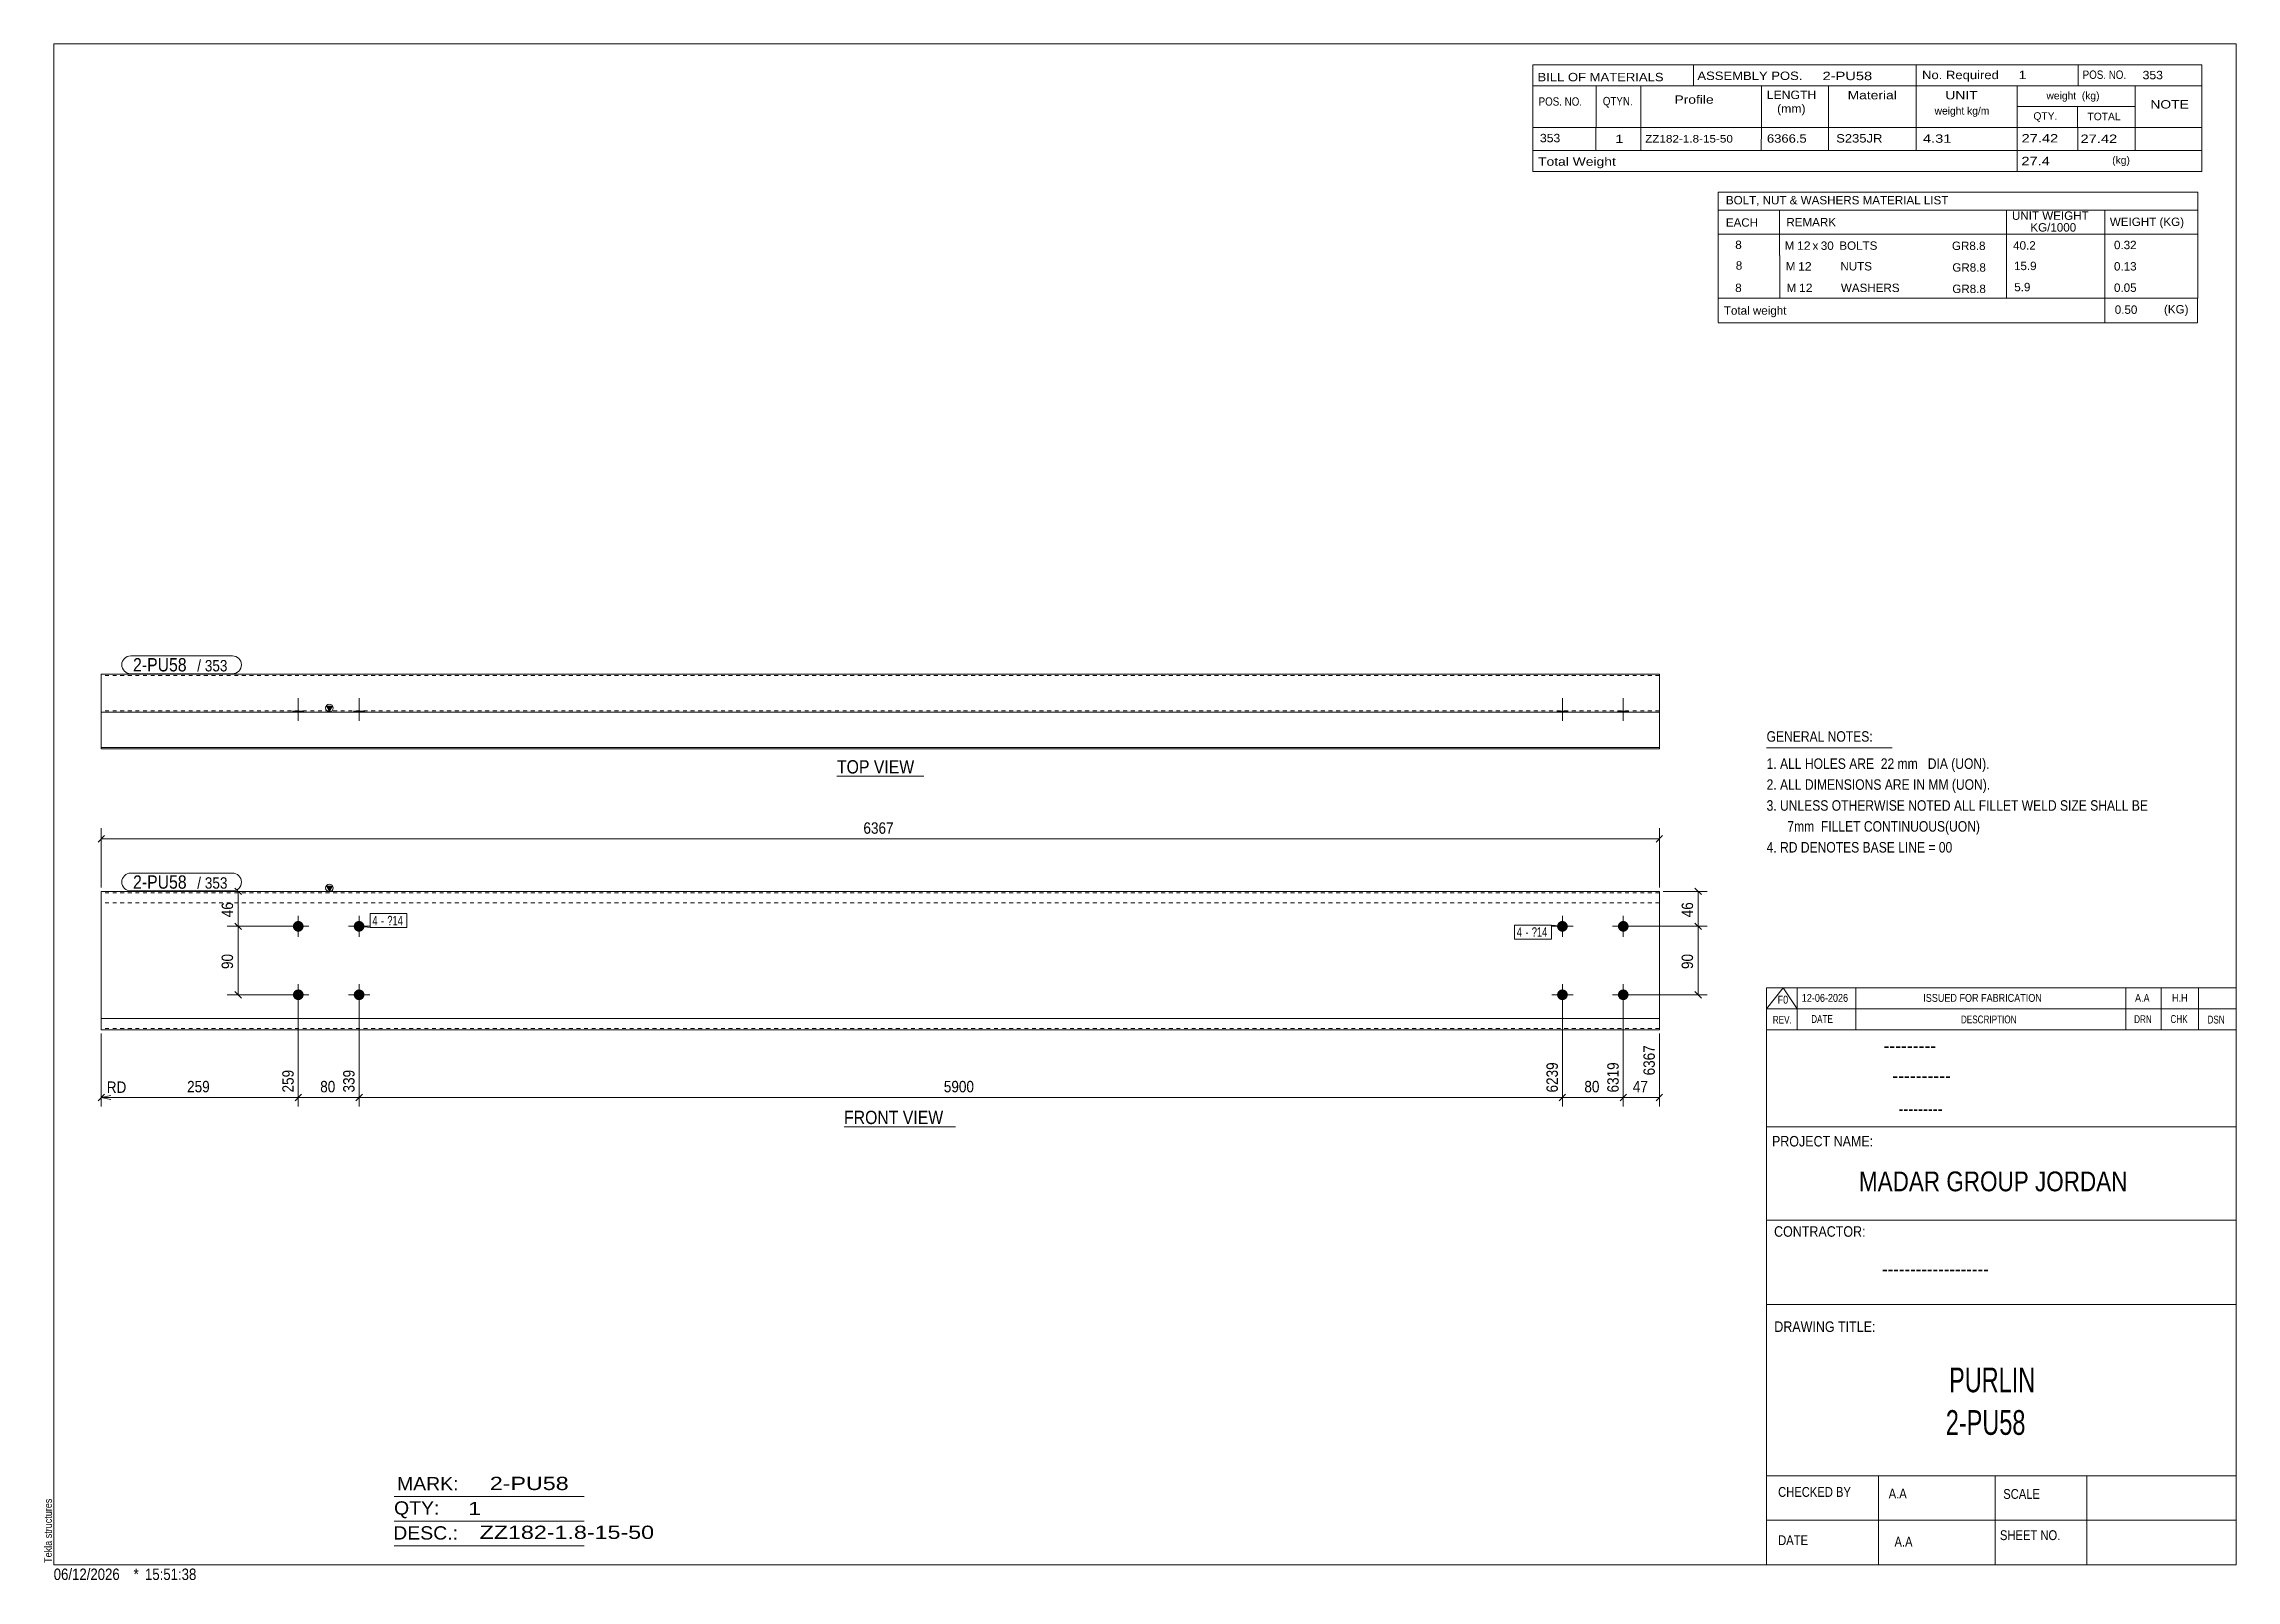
# Model space of a CAD drawing. Header units: millimetres. Extents: x 2 to 579, y 1 to 405.
import ezdxf

# ---------------------------------------------------------------- set-up
doc = ezdxf.new("R2010")
doc.units = ezdxf.units.MM
doc.linetypes.add('XKITLINE00', pattern=[0])
doc.linetypes.add('XKITLINE01', pattern=[4, 1, -1, 1, -1])
for name, color, linetype, lineweight in [('Bolt', 3, 'Continuous', 0), ('BoltMark', 7, 'Continuous', 0), ('Dimensions', 7, 'Continuous', 0), ('DrawingSheet', 5, 'Continuous', 0), ('OtherObjectType', 7, 'Continuous', 0), ('Part', 2, 'Continuous', 0), ('PartMark', 7, 'Continuous', 0)]:
    doc.layers.add(name, color=color, linetype=linetype, lineweight=lineweight)
doc.styles.add('@ARIAL_UNICODE_MS_BOLD', font='ARIAL.TTF')
doc.styles.add('ARIAL', font='ARIAL.TTF')
doc.styles.add('ARIAL_NARROW', font='ARIALN.TTF')
doc.styles.add('COMIC_SANS_MS_BOLD', font='COMICBD.TTF')
doc.styles.add('SWIS721_EX_BT', font='ARIAL.TTF')
doc.styles.add('SWISSE', font='ARIAL.TTF')

# ---------------------------------------------------------------- blocks, each defined once
blk = doc.blocks.new('*A1')
at = {"layer": 'Bolt'}
for points in [[(70.71, 172.88), (70.71, 172.84), (70.71, 172.81), (70.7, 172.77), (70.7, 172.74), (70.69, 172.7), (70.69, 172.67), (70.68, 172.64), (70.68, 172.6), (70.67, 172.57), (70.66, 172.54), (70.65, 172.5), (70.64, 172.47), (70.63, 172.44), (70.62, 172.41), (70.6, 172.37), (70.59, 172.34), (70.57, 172.31), (70.56, 172.28), (70.54, 172.25), (70.53, 172.22), (70.51, 172.19), (70.49, 172.16), (70.47, 172.13), (70.45, 172.1), (70.43, 172.08), (70.41, 172.05), (70.39, 172.02), (70.37, 172), (70.35, 171.97), (70.32, 171.94), (70.3, 171.92), (70.27, 171.9), (70.25, 171.87), (70.22, 171.85), (70.2, 171.83), (70.17, 171.81), (70.14, 171.79), (70.12, 171.77), (70.09, 171.75), (70.06, 171.73), (70.03, 171.71), (70, 171.69), (69.97, 171.68), (69.94, 171.66), (69.91, 171.64), (69.88, 171.63), (69.84, 171.62), (69.81, 171.6), (69.78, 171.59), (69.75, 171.58), (69.72, 171.57), (69.68, 171.56), (69.65, 171.55), (69.62, 171.54), (69.58, 171.54), (69.55, 171.53), (69.51, 171.53), (69.48, 171.52), (69.45, 171.52), (69.41, 171.51), (69.38, 171.51), (69.34, 171.51), (69.31, 171.51), (69.27, 171.51), (69.24, 171.51), (69.21, 171.51), (69.17, 171.52), (69.14, 171.52), (69.1, 171.53), (69.07, 171.53), (69.04, 171.54), (69, 171.54), (68.97, 171.55), (68.94, 171.56), (68.9, 171.57), (68.87, 171.58), (68.84, 171.59), (68.81, 171.6), (68.77, 171.62), (68.74, 171.63), (68.71, 171.64), (68.68, 171.66), (68.65, 171.68), (68.62, 171.69), (68.59, 171.71), (68.56, 171.73), (68.53, 171.75), (68.5, 171.77), (68.48, 171.79), (68.45, 171.81), (68.42, 171.83), (68.39, 171.85), (68.37, 171.87), (68.34, 171.9), (68.32, 171.92), (68.3, 171.94), (68.27, 171.97), (68.25, 172), (68.23, 172.02), (68.21, 172.05), (68.18, 172.08), (68.16, 172.1), (68.15, 172.13), (68.13, 172.16), (68.11, 172.19), (68.09, 172.22), (68.07, 172.25), (68.06, 172.28), (68.04, 172.31), (68.03, 172.34), (68.02, 172.37), (68, 172.41), (67.99, 172.44), (67.98, 172.47), (67.97, 172.5), (67.96, 172.54), (67.95, 172.57), (67.94, 172.6), (67.94, 172.64), (67.93, 172.67), (67.92, 172.7), (67.92, 172.74), (67.92, 172.77), (67.91, 172.81), (67.91, 172.84), (67.91, 172.88), (67.91, 172.91), (67.91, 172.94), (67.91, 172.98), (67.91, 173.01), (67.92, 173.05), (67.92, 173.08), (67.92, 173.12), (67.93, 173.15), (67.94, 173.18), (67.94, 173.22), (67.95, 173.25), (67.96, 173.28), (67.97, 173.32), (67.98, 173.35), (67.99, 173.38), (68, 173.41), (68.02, 173.45), (68.03, 173.48), (68.04, 173.51), (68.06, 173.54), (68.07, 173.57), (68.09, 173.6), (68.11, 173.63), (68.13, 173.66), (68.15, 173.69), (68.16, 173.72), (68.18, 173.74), (68.21, 173.77), (68.23, 173.8), (68.25, 173.82), (68.27, 173.85), (68.3, 173.88), (68.32, 173.9), (68.34, 173.92), (68.37, 173.95), (68.39, 173.97), (68.42, 173.99), (68.45, 174.01), (68.48, 174.03), (68.5, 174.05), (68.53, 174.07), (68.56, 174.09), (68.59, 174.11), (68.62, 174.13), (68.65, 174.14), (68.68, 174.16), (68.71, 174.18), (68.74, 174.19), (68.77, 174.2), (68.81, 174.22), (68.84, 174.23), (68.87, 174.24), (68.9, 174.25), (68.94, 174.26), (68.97, 174.27), (69, 174.28), (69.04, 174.28), (69.07, 174.29), (69.1, 174.29), (69.14, 174.3), (69.17, 174.3), (69.21, 174.31), (69.24, 174.31), (69.27, 174.31), (69.31, 174.31), (69.34, 174.31), (69.38, 174.31), (69.41, 174.31), (69.45, 174.3), (69.48, 174.3), (69.51, 174.29), (69.55, 174.29), (69.58, 174.28), (69.62, 174.28), (69.65, 174.27), (69.68, 174.26), (69.72, 174.25), (69.75, 174.24), (69.78, 174.23), (69.81, 174.22), (69.84, 174.2), (69.88, 174.19), (69.91, 174.18), (69.94, 174.16), (69.97, 174.14), (70, 174.13), (70.03, 174.11), (70.06, 174.09), (70.09, 174.07), (70.12, 174.05), (70.14, 174.03), (70.17, 174.01), (70.2, 173.99), (70.22, 173.97), (70.25, 173.95), (70.27, 173.92), (70.3, 173.9), (70.32, 173.88), (70.35, 173.85), (70.37, 173.82), (70.39, 173.8), (70.41, 173.77), (70.43, 173.74), (70.45, 173.72), (70.47, 173.69), (70.49, 173.66), (70.51, 173.63), (70.53, 173.6), (70.54, 173.57), (70.56, 173.54), (70.57, 173.51), (70.59, 173.48), (70.6, 173.45), (70.62, 173.41), (70.63, 173.38), (70.64, 173.35), (70.65, 173.32), (70.66, 173.28), (70.67, 173.25), (70.68, 173.22), (70.68, 173.18), (70.69, 173.15), (70.69, 173.12), (70.7, 173.08), (70.7, 173.05), (70.71, 173.01), (70.71, 172.98), (70.71, 172.94), (70.71, 172.91)], [(86.71, 172.88), (86.71, 172.84), (86.71, 172.81), (86.7, 172.77), (86.7, 172.74), (86.69, 172.7), (86.69, 172.67), (86.68, 172.64), (86.68, 172.6), (86.67, 172.57), (86.66, 172.54), (86.65, 172.5), (86.64, 172.47), (86.63, 172.44), (86.62, 172.41), (86.6, 172.37), (86.59, 172.34), (86.57, 172.31), (86.56, 172.28), (86.54, 172.25), (86.53, 172.22), (86.51, 172.19), (86.49, 172.16), (86.47, 172.13), (86.45, 172.1), (86.43, 172.08), (86.41, 172.05), (86.39, 172.02), (86.37, 172), (86.35, 171.97), (86.32, 171.94), (86.3, 171.92), (86.27, 171.9), (86.25, 171.87), (86.22, 171.85), (86.2, 171.83), (86.17, 171.81), (86.14, 171.79), (86.12, 171.77), (86.09, 171.75), (86.06, 171.73), (86.03, 171.71), (86, 171.69), (85.97, 171.68), (85.94, 171.66), (85.91, 171.64), (85.88, 171.63), (85.84, 171.62), (85.81, 171.6), (85.78, 171.59), (85.75, 171.58), (85.72, 171.57), (85.68, 171.56), (85.65, 171.55), (85.62, 171.54), (85.58, 171.54), (85.55, 171.53), (85.51, 171.53), (85.48, 171.52), (85.45, 171.52), (85.41, 171.51), (85.38, 171.51), (85.34, 171.51), (85.31, 171.51), (85.27, 171.51), (85.24, 171.51), (85.21, 171.51), (85.17, 171.52), (85.14, 171.52), (85.1, 171.53), (85.07, 171.53), (85.04, 171.54), (85, 171.54), (84.97, 171.55), (84.94, 171.56), (84.9, 171.57), (84.87, 171.58), (84.84, 171.59), (84.81, 171.6), (84.77, 171.62), (84.74, 171.63), (84.71, 171.64), (84.68, 171.66), (84.65, 171.68), (84.62, 171.69), (84.59, 171.71), (84.56, 171.73), (84.53, 171.75), (84.5, 171.77), (84.48, 171.79), (84.45, 171.81), (84.42, 171.83), (84.39, 171.85), (84.37, 171.87), (84.34, 171.9), (84.32, 171.92), (84.3, 171.94), (84.27, 171.97), (84.25, 172), (84.23, 172.02), (84.21, 172.05), (84.18, 172.08), (84.16, 172.1), (84.15, 172.13), (84.13, 172.16), (84.11, 172.19), (84.09, 172.22), (84.07, 172.25), (84.06, 172.28), (84.04, 172.31), (84.03, 172.34), (84.02, 172.37), (84, 172.41), (83.99, 172.44), (83.98, 172.47), (83.97, 172.5), (83.96, 172.54), (83.95, 172.57), (83.94, 172.6), (83.94, 172.64), (83.93, 172.67), (83.92, 172.7), (83.92, 172.74), (83.92, 172.77), (83.91, 172.81), (83.91, 172.84), (83.91, 172.88), (83.91, 172.91), (83.91, 172.94), (83.91, 172.98), (83.91, 173.01), (83.92, 173.05), (83.92, 173.08), (83.92, 173.12), (83.93, 173.15), (83.94, 173.18), (83.94, 173.22), (83.95, 173.25), (83.96, 173.28), (83.97, 173.32), (83.98, 173.35), (83.99, 173.38), (84, 173.41), (84.02, 173.45), (84.03, 173.48), (84.04, 173.51), (84.06, 173.54), (84.07, 173.57), (84.09, 173.6), (84.11, 173.63), (84.13, 173.66), (84.15, 173.69), (84.16, 173.72), (84.18, 173.74), (84.21, 173.77), (84.23, 173.8), (84.25, 173.82), (84.27, 173.85), (84.3, 173.88), (84.32, 173.9), (84.34, 173.92), (84.37, 173.95), (84.39, 173.97), (84.42, 173.99), (84.45, 174.01), (84.48, 174.03), (84.5, 174.05), (84.53, 174.07), (84.56, 174.09), (84.59, 174.11), (84.62, 174.13), (84.65, 174.14), (84.68, 174.16), (84.71, 174.18), (84.74, 174.19), (84.77, 174.2), (84.81, 174.22), (84.84, 174.23), (84.87, 174.24), (84.9, 174.25), (84.94, 174.26), (84.97, 174.27), (85, 174.28), (85.04, 174.28), (85.07, 174.29), (85.1, 174.29), (85.14, 174.3), (85.17, 174.3), (85.21, 174.31), (85.24, 174.31), (85.27, 174.31), (85.31, 174.31), (85.34, 174.31), (85.38, 174.31), (85.41, 174.31), (85.45, 174.3), (85.48, 174.3), (85.51, 174.29), (85.55, 174.29), (85.58, 174.28), (85.62, 174.28), (85.65, 174.27), (85.68, 174.26), (85.72, 174.25), (85.75, 174.24), (85.78, 174.23), (85.81, 174.22), (85.84, 174.2), (85.88, 174.19), (85.91, 174.18), (85.94, 174.16), (85.97, 174.14), (86, 174.13), (86.03, 174.11), (86.06, 174.09), (86.09, 174.07), (86.12, 174.05), (86.14, 174.03), (86.17, 174.01), (86.2, 173.99), (86.22, 173.97), (86.25, 173.95), (86.27, 173.92), (86.3, 173.9), (86.32, 173.88), (86.35, 173.85), (86.37, 173.82), (86.39, 173.8), (86.41, 173.77), (86.43, 173.74), (86.45, 173.72), (86.47, 173.69), (86.49, 173.66), (86.51, 173.63), (86.53, 173.6), (86.54, 173.57), (86.56, 173.54), (86.57, 173.51), (86.59, 173.48), (86.6, 173.45), (86.62, 173.41), (86.63, 173.38), (86.64, 173.35), (86.65, 173.32), (86.66, 173.28), (86.67, 173.25), (86.68, 173.22), (86.68, 173.18), (86.69, 173.15), (86.69, 173.12), (86.7, 173.08), (86.7, 173.05), (86.71, 173.01), (86.71, 172.98), (86.71, 172.94), (86.71, 172.91)], [(70.71, 154.88), (70.71, 154.84), (70.71, 154.81), (70.7, 154.77), (70.7, 154.74), (70.69, 154.7), (70.69, 154.67), (70.68, 154.64), (70.68, 154.6), (70.67, 154.57), (70.66, 154.54), (70.65, 154.5), (70.64, 154.47), (70.63, 154.44), (70.62, 154.41), (70.6, 154.37), (70.59, 154.34), (70.57, 154.31), (70.56, 154.28), (70.54, 154.25), (70.53, 154.22), (70.51, 154.19), (70.49, 154.16), (70.47, 154.13), (70.45, 154.1), (70.43, 154.08), (70.41, 154.05), (70.39, 154.02), (70.37, 154), (70.35, 153.97), (70.32, 153.94), (70.3, 153.92), (70.27, 153.9), (70.25, 153.87), (70.22, 153.85), (70.2, 153.83), (70.17, 153.81), (70.14, 153.79), (70.12, 153.77), (70.09, 153.75), (70.06, 153.73), (70.03, 153.71), (70, 153.69), (69.97, 153.68), (69.94, 153.66), (69.91, 153.64), (69.88, 153.63), (69.84, 153.62), (69.81, 153.6), (69.78, 153.59), (69.75, 153.58), (69.72, 153.57), (69.68, 153.56), (69.65, 153.55), (69.62, 153.54), (69.58, 153.54), (69.55, 153.53), (69.51, 153.53), (69.48, 153.52), (69.45, 153.52), (69.41, 153.51), (69.38, 153.51), (69.34, 153.51), (69.31, 153.51), (69.27, 153.51), (69.24, 153.51), (69.21, 153.51), (69.17, 153.52), (69.14, 153.52), (69.1, 153.53), (69.07, 153.53), (69.04, 153.54), (69, 153.54), (68.97, 153.55), (68.94, 153.56), (68.9, 153.57), (68.87, 153.58), (68.84, 153.59), (68.81, 153.6), (68.77, 153.62), (68.74, 153.63), (68.71, 153.64), (68.68, 153.66), (68.65, 153.68), (68.62, 153.69), (68.59, 153.71), (68.56, 153.73), (68.53, 153.75), (68.5, 153.77), (68.48, 153.79), (68.45, 153.81), (68.42, 153.83), (68.39, 153.85), (68.37, 153.87), (68.34, 153.9), (68.32, 153.92), (68.3, 153.94), (68.27, 153.97), (68.25, 154), (68.23, 154.02), (68.21, 154.05), (68.18, 154.08), (68.16, 154.1), (68.15, 154.13), (68.13, 154.16), (68.11, 154.19), (68.09, 154.22), (68.07, 154.25), (68.06, 154.28), (68.04, 154.31), (68.03, 154.34), (68.02, 154.37), (68, 154.41), (67.99, 154.44), (67.98, 154.47), (67.97, 154.5), (67.96, 154.54), (67.95, 154.57), (67.94, 154.6), (67.94, 154.64), (67.93, 154.67), (67.92, 154.7), (67.92, 154.74), (67.92, 154.77), (67.91, 154.81), (67.91, 154.84), (67.91, 154.88), (67.91, 154.91), (67.91, 154.94), (67.91, 154.98), (67.91, 155.01), (67.92, 155.05), (67.92, 155.08), (67.92, 155.12), (67.93, 155.15), (67.94, 155.18), (67.94, 155.22), (67.95, 155.25), (67.96, 155.28), (67.97, 155.32), (67.98, 155.35), (67.99, 155.38), (68, 155.41), (68.02, 155.45), (68.03, 155.48), (68.04, 155.51), (68.06, 155.54), (68.07, 155.57), (68.09, 155.6), (68.11, 155.63), (68.13, 155.66), (68.15, 155.69), (68.16, 155.72), (68.18, 155.74), (68.21, 155.77), (68.23, 155.8), (68.25, 155.82), (68.27, 155.85), (68.3, 155.88), (68.32, 155.9), (68.34, 155.92), (68.37, 155.95), (68.39, 155.97), (68.42, 155.99), (68.45, 156.01), (68.48, 156.03), (68.5, 156.05), (68.53, 156.07), (68.56, 156.09), (68.59, 156.11), (68.62, 156.13), (68.65, 156.14), (68.68, 156.16), (68.71, 156.18), (68.74, 156.19), (68.77, 156.2), (68.81, 156.22), (68.84, 156.23), (68.87, 156.24), (68.9, 156.25), (68.94, 156.26), (68.97, 156.27), (69, 156.28), (69.04, 156.28), (69.07, 156.29), (69.1, 156.29), (69.14, 156.3), (69.17, 156.3), (69.21, 156.31), (69.24, 156.31), (69.27, 156.31), (69.31, 156.31), (69.34, 156.31), (69.38, 156.31), (69.41, 156.31), (69.45, 156.3), (69.48, 156.3), (69.51, 156.29), (69.55, 156.29), (69.58, 156.28), (69.62, 156.28), (69.65, 156.27), (69.68, 156.26), (69.72, 156.25), (69.75, 156.24), (69.78, 156.23), (69.81, 156.22), (69.84, 156.2), (69.88, 156.19), (69.91, 156.18), (69.94, 156.16), (69.97, 156.14), (70, 156.13), (70.03, 156.11), (70.06, 156.09), (70.09, 156.07), (70.12, 156.05), (70.14, 156.03), (70.17, 156.01), (70.2, 155.99), (70.22, 155.97), (70.25, 155.95), (70.27, 155.92), (70.3, 155.9), (70.32, 155.88), (70.35, 155.85), (70.37, 155.82), (70.39, 155.8), (70.41, 155.77), (70.43, 155.74), (70.45, 155.72), (70.47, 155.69), (70.49, 155.66), (70.51, 155.63), (70.53, 155.6), (70.54, 155.57), (70.56, 155.54), (70.57, 155.51), (70.59, 155.48), (70.6, 155.45), (70.62, 155.41), (70.63, 155.38), (70.64, 155.35), (70.65, 155.32), (70.66, 155.28), (70.67, 155.25), (70.68, 155.22), (70.68, 155.18), (70.69, 155.15), (70.69, 155.12), (70.7, 155.08), (70.7, 155.05), (70.71, 155.01), (70.71, 154.98), (70.71, 154.94), (70.71, 154.91)], [(86.71, 154.88), (86.71, 154.84), (86.71, 154.81), (86.7, 154.77), (86.7, 154.74), (86.69, 154.7), (86.69, 154.67), (86.68, 154.64), (86.68, 154.6), (86.67, 154.57), (86.66, 154.54), (86.65, 154.5), (86.64, 154.47), (86.63, 154.44), (86.62, 154.41), (86.6, 154.37), (86.59, 154.34), (86.57, 154.31), (86.56, 154.28), (86.54, 154.25), (86.53, 154.22), (86.51, 154.19), (86.49, 154.16), (86.47, 154.13), (86.45, 154.1), (86.43, 154.08), (86.41, 154.05), (86.39, 154.02), (86.37, 154), (86.35, 153.97), (86.32, 153.94), (86.3, 153.92), (86.27, 153.9), (86.25, 153.87), (86.22, 153.85), (86.2, 153.83), (86.17, 153.81), (86.14, 153.79), (86.12, 153.77), (86.09, 153.75), (86.06, 153.73), (86.03, 153.71), (86, 153.69), (85.97, 153.68), (85.94, 153.66), (85.91, 153.64), (85.88, 153.63), (85.84, 153.62), (85.81, 153.6), (85.78, 153.59), (85.75, 153.58), (85.72, 153.57), (85.68, 153.56), (85.65, 153.55), (85.62, 153.54), (85.58, 153.54), (85.55, 153.53), (85.51, 153.53), (85.48, 153.52), (85.45, 153.52), (85.41, 153.51), (85.38, 153.51), (85.34, 153.51), (85.31, 153.51), (85.27, 153.51), (85.24, 153.51), (85.21, 153.51), (85.17, 153.52), (85.14, 153.52), (85.1, 153.53), (85.07, 153.53), (85.04, 153.54), (85, 153.54), (84.97, 153.55), (84.94, 153.56), (84.9, 153.57), (84.87, 153.58), (84.84, 153.59), (84.81, 153.6), (84.77, 153.62), (84.74, 153.63), (84.71, 153.64), (84.68, 153.66), (84.65, 153.68), (84.62, 153.69), (84.59, 153.71), (84.56, 153.73), (84.53, 153.75), (84.5, 153.77), (84.48, 153.79), (84.45, 153.81), (84.42, 153.83), (84.39, 153.85), (84.37, 153.87), (84.34, 153.9), (84.32, 153.92), (84.3, 153.94), (84.27, 153.97), (84.25, 154), (84.23, 154.02), (84.21, 154.05), (84.18, 154.08), (84.16, 154.1), (84.15, 154.13), (84.13, 154.16), (84.11, 154.19), (84.09, 154.22), (84.07, 154.25), (84.06, 154.28), (84.04, 154.31), (84.03, 154.34), (84.02, 154.37), (84, 154.41), (83.99, 154.44), (83.98, 154.47), (83.97, 154.5), (83.96, 154.54), (83.95, 154.57), (83.94, 154.6), (83.94, 154.64), (83.93, 154.67), (83.92, 154.7), (83.92, 154.74), (83.92, 154.77), (83.91, 154.81), (83.91, 154.84), (83.91, 154.88), (83.91, 154.91), (83.91, 154.94), (83.91, 154.98), (83.91, 155.01), (83.92, 155.05), (83.92, 155.08), (83.92, 155.12), (83.93, 155.15), (83.94, 155.18), (83.94, 155.22), (83.95, 155.25), (83.96, 155.28), (83.97, 155.32), (83.98, 155.35), (83.99, 155.38), (84, 155.41), (84.02, 155.45), (84.03, 155.48), (84.04, 155.51), (84.06, 155.54), (84.07, 155.57), (84.09, 155.6), (84.11, 155.63), (84.13, 155.66), (84.15, 155.69), (84.16, 155.72), (84.18, 155.74), (84.21, 155.77), (84.23, 155.8), (84.25, 155.82), (84.27, 155.85), (84.3, 155.88), (84.32, 155.9), (84.34, 155.92), (84.37, 155.95), (84.39, 155.97), (84.42, 155.99), (84.45, 156.01), (84.48, 156.03), (84.5, 156.05), (84.53, 156.07), (84.56, 156.09), (84.59, 156.11), (84.62, 156.13), (84.65, 156.14), (84.68, 156.16), (84.71, 156.18), (84.74, 156.19), (84.77, 156.2), (84.81, 156.22), (84.84, 156.23), (84.87, 156.24), (84.9, 156.25), (84.94, 156.26), (84.97, 156.27), (85, 156.28), (85.04, 156.28), (85.07, 156.29), (85.1, 156.29), (85.14, 156.3), (85.17, 156.3), (85.21, 156.31), (85.24, 156.31), (85.27, 156.31), (85.31, 156.31), (85.34, 156.31), (85.38, 156.31), (85.41, 156.31), (85.45, 156.3), (85.48, 156.3), (85.51, 156.29), (85.55, 156.29), (85.58, 156.28), (85.62, 156.28), (85.65, 156.27), (85.68, 156.26), (85.72, 156.25), (85.75, 156.24), (85.78, 156.23), (85.81, 156.22), (85.84, 156.2), (85.88, 156.19), (85.91, 156.18), (85.94, 156.16), (85.97, 156.14), (86, 156.13), (86.03, 156.11), (86.06, 156.09), (86.09, 156.07), (86.12, 156.05), (86.14, 156.03), (86.17, 156.01), (86.2, 155.99), (86.22, 155.97), (86.25, 155.95), (86.27, 155.92), (86.3, 155.9), (86.32, 155.88), (86.35, 155.85), (86.37, 155.82), (86.39, 155.8), (86.41, 155.77), (86.43, 155.74), (86.45, 155.72), (86.47, 155.69), (86.49, 155.66), (86.51, 155.63), (86.53, 155.6), (86.54, 155.57), (86.56, 155.54), (86.57, 155.51), (86.59, 155.48), (86.6, 155.45), (86.62, 155.41), (86.63, 155.38), (86.64, 155.35), (86.65, 155.32), (86.66, 155.28), (86.67, 155.25), (86.68, 155.22), (86.68, 155.18), (86.69, 155.15), (86.69, 155.12), (86.7, 155.08), (86.7, 155.05), (86.71, 155.01), (86.71, 154.98), (86.71, 154.94), (86.71, 154.91)]]:
    blk.add_hatch(color=3, dxfattribs=at).paths.add_polyline_path(points, flags=17)
at = {"layer": 'Bolt', "color": 3, "linetype": 'XKITLINE00', "lineweight": 0}
for p, q in [((69.31, 175.71), (69.31, 170.11)), ((85.31, 175.71), (85.31, 170.11)), ((72.11, 172.91), (66.51, 172.91)), ((88.11, 172.91), (82.51, 172.91)), ((69.31, 157.71), (69.31, 152.11)), ((85.31, 157.71), (85.31, 152.11)), ((72.11, 154.91), (66.51, 154.91)), ((88.11, 154.91), (82.51, 154.91))]:
    blk.add_line(p, q, dxfattribs=at)
blk = doc.blocks.new('*A2')
at = {"layer": 'Bolt'}
for points in [[(403.2, 172.88), (403.2, 172.84), (403.19, 172.81), (403.19, 172.77), (403.19, 172.74), (403.18, 172.7), (403.18, 172.67), (403.17, 172.64), (403.16, 172.6), (403.16, 172.57), (403.15, 172.54), (403.14, 172.5), (403.13, 172.47), (403.12, 172.44), (403.1, 172.41), (403.09, 172.37), (403.08, 172.34), (403.06, 172.31), (403.05, 172.28), (403.03, 172.25), (403.02, 172.22), (403, 172.19), (402.98, 172.16), (402.96, 172.13), (402.94, 172.1), (402.92, 172.08), (402.9, 172.05), (402.88, 172.02), (402.86, 172), (402.83, 171.97), (402.81, 171.94), (402.79, 171.92), (402.76, 171.9), (402.74, 171.87), (402.71, 171.85), (402.69, 171.83), (402.66, 171.81), (402.63, 171.79), (402.6, 171.77), (402.57, 171.75), (402.55, 171.73), (402.52, 171.71), (402.49, 171.69), (402.46, 171.68), (402.43, 171.66), (402.4, 171.64), (402.36, 171.63), (402.33, 171.62), (402.3, 171.6), (402.27, 171.59), (402.24, 171.58), (402.2, 171.57), (402.17, 171.56), (402.14, 171.55), (402.1, 171.54), (402.07, 171.54), (402.04, 171.53), (402, 171.53), (401.97, 171.52), (401.93, 171.52), (401.9, 171.51), (401.87, 171.51), (401.83, 171.51), (401.8, 171.51), (401.76, 171.51), (401.73, 171.51), (401.69, 171.51), (401.66, 171.52), (401.63, 171.52), (401.59, 171.53), (401.56, 171.53), (401.52, 171.54), (401.49, 171.54), (401.46, 171.55), (401.42, 171.56), (401.39, 171.57), (401.36, 171.58), (401.33, 171.59), (401.29, 171.6), (401.26, 171.62), (401.23, 171.63), (401.2, 171.64), (401.17, 171.66), (401.14, 171.68), (401.11, 171.69), (401.08, 171.71), (401.05, 171.73), (401.02, 171.75), (400.99, 171.77), (400.96, 171.79), (400.94, 171.81), (400.91, 171.83), (400.88, 171.85), (400.86, 171.87), (400.83, 171.9), (400.81, 171.92), (400.78, 171.94), (400.76, 171.97), (400.74, 172), (400.71, 172.02), (400.69, 172.05), (400.67, 172.08), (400.65, 172.1), (400.63, 172.13), (400.61, 172.16), (400.6, 172.19), (400.58, 172.22), (400.56, 172.25), (400.55, 172.28), (400.53, 172.31), (400.52, 172.34), (400.5, 172.37), (400.49, 172.41), (400.48, 172.44), (400.47, 172.47), (400.46, 172.5), (400.45, 172.54), (400.44, 172.57), (400.43, 172.6), (400.42, 172.64), (400.42, 172.67), (400.41, 172.7), (400.41, 172.74), (400.4, 172.77), (400.4, 172.81), (400.4, 172.84), (400.4, 172.88), (400.4, 172.91), (400.4, 172.94), (400.4, 172.98), (400.4, 173.01), (400.4, 173.05), (400.41, 173.08), (400.41, 173.12), (400.42, 173.15), (400.42, 173.18), (400.43, 173.22), (400.44, 173.25), (400.45, 173.28), (400.46, 173.32), (400.47, 173.35), (400.48, 173.38), (400.49, 173.41), (400.5, 173.45), (400.52, 173.48), (400.53, 173.51), (400.55, 173.54), (400.56, 173.57), (400.58, 173.6), (400.6, 173.63), (400.61, 173.66), (400.63, 173.69), (400.65, 173.72), (400.67, 173.74), (400.69, 173.77), (400.71, 173.8), (400.74, 173.82), (400.76, 173.85), (400.78, 173.88), (400.81, 173.9), (400.83, 173.92), (400.86, 173.95), (400.88, 173.97), (400.91, 173.99), (400.94, 174.01), (400.96, 174.03), (400.99, 174.05), (401.02, 174.07), (401.05, 174.09), (401.08, 174.11), (401.11, 174.13), (401.14, 174.14), (401.17, 174.16), (401.2, 174.18), (401.23, 174.19), (401.26, 174.2), (401.29, 174.22), (401.33, 174.23), (401.36, 174.24), (401.39, 174.25), (401.42, 174.26), (401.46, 174.27), (401.49, 174.28), (401.52, 174.28), (401.56, 174.29), (401.59, 174.29), (401.63, 174.3), (401.66, 174.3), (401.69, 174.31), (401.73, 174.31), (401.76, 174.31), (401.8, 174.31), (401.83, 174.31), (401.87, 174.31), (401.9, 174.31), (401.93, 174.3), (401.97, 174.3), (402, 174.29), (402.04, 174.29), (402.07, 174.28), (402.1, 174.28), (402.14, 174.27), (402.17, 174.26), (402.2, 174.25), (402.24, 174.24), (402.27, 174.23), (402.3, 174.22), (402.33, 174.2), (402.36, 174.19), (402.4, 174.18), (402.43, 174.16), (402.46, 174.14), (402.49, 174.13), (402.52, 174.11), (402.55, 174.09), (402.57, 174.07), (402.6, 174.05), (402.63, 174.03), (402.66, 174.01), (402.69, 173.99), (402.71, 173.97), (402.74, 173.95), (402.76, 173.92), (402.79, 173.9), (402.81, 173.88), (402.83, 173.85), (402.86, 173.82), (402.88, 173.8), (402.9, 173.77), (402.92, 173.74), (402.94, 173.72), (402.96, 173.69), (402.98, 173.66), (403, 173.63), (403.02, 173.6), (403.03, 173.57), (403.05, 173.54), (403.06, 173.51), (403.08, 173.48), (403.09, 173.45), (403.1, 173.41), (403.12, 173.38), (403.13, 173.35), (403.14, 173.32), (403.15, 173.28), (403.16, 173.25), (403.16, 173.22), (403.17, 173.18), (403.18, 173.15), (403.18, 173.12), (403.19, 173.08), (403.19, 173.05), (403.19, 173.01), (403.2, 172.98), (403.2, 172.94), (403.2, 172.91)], [(419.2, 172.88), (419.2, 172.84), (419.19, 172.81), (419.19, 172.77), (419.19, 172.74), (419.18, 172.7), (419.18, 172.67), (419.17, 172.64), (419.16, 172.6), (419.16, 172.57), (419.15, 172.54), (419.14, 172.5), (419.13, 172.47), (419.12, 172.44), (419.1, 172.41), (419.09, 172.37), (419.08, 172.34), (419.06, 172.31), (419.05, 172.28), (419.03, 172.25), (419.02, 172.22), (419, 172.19), (418.98, 172.16), (418.96, 172.13), (418.94, 172.1), (418.92, 172.08), (418.9, 172.05), (418.88, 172.02), (418.86, 172), (418.83, 171.97), (418.81, 171.94), (418.79, 171.92), (418.76, 171.9), (418.74, 171.87), (418.71, 171.85), (418.69, 171.83), (418.66, 171.81), (418.63, 171.79), (418.6, 171.77), (418.57, 171.75), (418.55, 171.73), (418.52, 171.71), (418.49, 171.69), (418.46, 171.68), (418.43, 171.66), (418.4, 171.64), (418.36, 171.63), (418.33, 171.62), (418.3, 171.6), (418.27, 171.59), (418.24, 171.58), (418.2, 171.57), (418.17, 171.56), (418.14, 171.55), (418.1, 171.54), (418.07, 171.54), (418.04, 171.53), (418, 171.53), (417.97, 171.52), (417.93, 171.52), (417.9, 171.51), (417.87, 171.51), (417.83, 171.51), (417.8, 171.51), (417.76, 171.51), (417.73, 171.51), (417.69, 171.51), (417.66, 171.52), (417.63, 171.52), (417.59, 171.53), (417.56, 171.53), (417.52, 171.54), (417.49, 171.54), (417.46, 171.55), (417.42, 171.56), (417.39, 171.57), (417.36, 171.58), (417.33, 171.59), (417.29, 171.6), (417.26, 171.62), (417.23, 171.63), (417.2, 171.64), (417.17, 171.66), (417.14, 171.68), (417.11, 171.69), (417.08, 171.71), (417.05, 171.73), (417.02, 171.75), (416.99, 171.77), (416.96, 171.79), (416.94, 171.81), (416.91, 171.83), (416.88, 171.85), (416.86, 171.87), (416.83, 171.9), (416.81, 171.92), (416.78, 171.94), (416.76, 171.97), (416.74, 172), (416.71, 172.02), (416.69, 172.05), (416.67, 172.08), (416.65, 172.1), (416.63, 172.13), (416.61, 172.16), (416.6, 172.19), (416.58, 172.22), (416.56, 172.25), (416.55, 172.28), (416.53, 172.31), (416.52, 172.34), (416.5, 172.37), (416.49, 172.41), (416.48, 172.44), (416.47, 172.47), (416.46, 172.5), (416.45, 172.54), (416.44, 172.57), (416.43, 172.6), (416.42, 172.64), (416.42, 172.67), (416.41, 172.7), (416.41, 172.74), (416.4, 172.77), (416.4, 172.81), (416.4, 172.84), (416.4, 172.88), (416.4, 172.91), (416.4, 172.94), (416.4, 172.98), (416.4, 173.01), (416.4, 173.05), (416.41, 173.08), (416.41, 173.12), (416.42, 173.15), (416.42, 173.18), (416.43, 173.22), (416.44, 173.25), (416.45, 173.28), (416.46, 173.32), (416.47, 173.35), (416.48, 173.38), (416.49, 173.41), (416.5, 173.45), (416.52, 173.48), (416.53, 173.51), (416.55, 173.54), (416.56, 173.57), (416.58, 173.6), (416.6, 173.63), (416.61, 173.66), (416.63, 173.69), (416.65, 173.72), (416.67, 173.74), (416.69, 173.77), (416.71, 173.8), (416.74, 173.82), (416.76, 173.85), (416.78, 173.88), (416.81, 173.9), (416.83, 173.92), (416.86, 173.95), (416.88, 173.97), (416.91, 173.99), (416.94, 174.01), (416.96, 174.03), (416.99, 174.05), (417.02, 174.07), (417.05, 174.09), (417.08, 174.11), (417.11, 174.13), (417.14, 174.14), (417.17, 174.16), (417.2, 174.18), (417.23, 174.19), (417.26, 174.2), (417.29, 174.22), (417.33, 174.23), (417.36, 174.24), (417.39, 174.25), (417.42, 174.26), (417.46, 174.27), (417.49, 174.28), (417.52, 174.28), (417.56, 174.29), (417.59, 174.29), (417.63, 174.3), (417.66, 174.3), (417.69, 174.31), (417.73, 174.31), (417.76, 174.31), (417.8, 174.31), (417.83, 174.31), (417.87, 174.31), (417.9, 174.31), (417.93, 174.3), (417.97, 174.3), (418, 174.29), (418.04, 174.29), (418.07, 174.28), (418.1, 174.28), (418.14, 174.27), (418.17, 174.26), (418.2, 174.25), (418.24, 174.24), (418.27, 174.23), (418.3, 174.22), (418.33, 174.2), (418.36, 174.19), (418.4, 174.18), (418.43, 174.16), (418.46, 174.14), (418.49, 174.13), (418.52, 174.11), (418.55, 174.09), (418.57, 174.07), (418.6, 174.05), (418.63, 174.03), (418.66, 174.01), (418.69, 173.99), (418.71, 173.97), (418.74, 173.95), (418.76, 173.92), (418.79, 173.9), (418.81, 173.88), (418.83, 173.85), (418.86, 173.82), (418.88, 173.8), (418.9, 173.77), (418.92, 173.74), (418.94, 173.72), (418.96, 173.69), (418.98, 173.66), (419, 173.63), (419.02, 173.6), (419.03, 173.57), (419.05, 173.54), (419.06, 173.51), (419.08, 173.48), (419.09, 173.45), (419.1, 173.41), (419.12, 173.38), (419.13, 173.35), (419.14, 173.32), (419.15, 173.28), (419.16, 173.25), (419.16, 173.22), (419.17, 173.18), (419.18, 173.15), (419.18, 173.12), (419.19, 173.08), (419.19, 173.05), (419.19, 173.01), (419.2, 172.98), (419.2, 172.94), (419.2, 172.91)], [(403.2, 154.88), (403.2, 154.84), (403.19, 154.81), (403.19, 154.77), (403.19, 154.74), (403.18, 154.7), (403.18, 154.67), (403.17, 154.64), (403.16, 154.6), (403.16, 154.57), (403.15, 154.54), (403.14, 154.5), (403.13, 154.47), (403.12, 154.44), (403.1, 154.41), (403.09, 154.37), (403.08, 154.34), (403.06, 154.31), (403.05, 154.28), (403.03, 154.25), (403.02, 154.22), (403, 154.19), (402.98, 154.16), (402.96, 154.13), (402.94, 154.1), (402.92, 154.08), (402.9, 154.05), (402.88, 154.02), (402.86, 154), (402.83, 153.97), (402.81, 153.94), (402.79, 153.92), (402.76, 153.9), (402.74, 153.87), (402.71, 153.85), (402.69, 153.83), (402.66, 153.81), (402.63, 153.79), (402.6, 153.77), (402.57, 153.75), (402.55, 153.73), (402.52, 153.71), (402.49, 153.69), (402.46, 153.68), (402.43, 153.66), (402.4, 153.64), (402.36, 153.63), (402.33, 153.62), (402.3, 153.6), (402.27, 153.59), (402.24, 153.58), (402.2, 153.57), (402.17, 153.56), (402.14, 153.55), (402.1, 153.54), (402.07, 153.54), (402.04, 153.53), (402, 153.53), (401.97, 153.52), (401.93, 153.52), (401.9, 153.51), (401.87, 153.51), (401.83, 153.51), (401.8, 153.51), (401.76, 153.51), (401.73, 153.51), (401.69, 153.51), (401.66, 153.52), (401.63, 153.52), (401.59, 153.53), (401.56, 153.53), (401.52, 153.54), (401.49, 153.54), (401.46, 153.55), (401.42, 153.56), (401.39, 153.57), (401.36, 153.58), (401.33, 153.59), (401.29, 153.6), (401.26, 153.62), (401.23, 153.63), (401.2, 153.64), (401.17, 153.66), (401.14, 153.68), (401.11, 153.69), (401.08, 153.71), (401.05, 153.73), (401.02, 153.75), (400.99, 153.77), (400.96, 153.79), (400.94, 153.81), (400.91, 153.83), (400.88, 153.85), (400.86, 153.87), (400.83, 153.9), (400.81, 153.92), (400.78, 153.94), (400.76, 153.97), (400.74, 154), (400.71, 154.02), (400.69, 154.05), (400.67, 154.08), (400.65, 154.1), (400.63, 154.13), (400.61, 154.16), (400.6, 154.19), (400.58, 154.22), (400.56, 154.25), (400.55, 154.28), (400.53, 154.31), (400.52, 154.34), (400.5, 154.37), (400.49, 154.41), (400.48, 154.44), (400.47, 154.47), (400.46, 154.5), (400.45, 154.54), (400.44, 154.57), (400.43, 154.6), (400.42, 154.64), (400.42, 154.67), (400.41, 154.7), (400.41, 154.74), (400.4, 154.77), (400.4, 154.81), (400.4, 154.84), (400.4, 154.88), (400.4, 154.91), (400.4, 154.94), (400.4, 154.98), (400.4, 155.01), (400.4, 155.05), (400.41, 155.08), (400.41, 155.12), (400.42, 155.15), (400.42, 155.18), (400.43, 155.22), (400.44, 155.25), (400.45, 155.28), (400.46, 155.32), (400.47, 155.35), (400.48, 155.38), (400.49, 155.41), (400.5, 155.45), (400.52, 155.48), (400.53, 155.51), (400.55, 155.54), (400.56, 155.57), (400.58, 155.6), (400.6, 155.63), (400.61, 155.66), (400.63, 155.69), (400.65, 155.72), (400.67, 155.74), (400.69, 155.77), (400.71, 155.8), (400.74, 155.82), (400.76, 155.85), (400.78, 155.88), (400.81, 155.9), (400.83, 155.92), (400.86, 155.95), (400.88, 155.97), (400.91, 155.99), (400.94, 156.01), (400.96, 156.03), (400.99, 156.05), (401.02, 156.07), (401.05, 156.09), (401.08, 156.11), (401.11, 156.13), (401.14, 156.14), (401.17, 156.16), (401.2, 156.18), (401.23, 156.19), (401.26, 156.2), (401.29, 156.22), (401.33, 156.23), (401.36, 156.24), (401.39, 156.25), (401.42, 156.26), (401.46, 156.27), (401.49, 156.28), (401.52, 156.28), (401.56, 156.29), (401.59, 156.29), (401.63, 156.3), (401.66, 156.3), (401.69, 156.31), (401.73, 156.31), (401.76, 156.31), (401.8, 156.31), (401.83, 156.31), (401.87, 156.31), (401.9, 156.31), (401.93, 156.3), (401.97, 156.3), (402, 156.29), (402.04, 156.29), (402.07, 156.28), (402.1, 156.28), (402.14, 156.27), (402.17, 156.26), (402.2, 156.25), (402.24, 156.24), (402.27, 156.23), (402.3, 156.22), (402.33, 156.2), (402.36, 156.19), (402.4, 156.18), (402.43, 156.16), (402.46, 156.14), (402.49, 156.13), (402.52, 156.11), (402.55, 156.09), (402.57, 156.07), (402.6, 156.05), (402.63, 156.03), (402.66, 156.01), (402.69, 155.99), (402.71, 155.97), (402.74, 155.95), (402.76, 155.92), (402.79, 155.9), (402.81, 155.88), (402.83, 155.85), (402.86, 155.82), (402.88, 155.8), (402.9, 155.77), (402.92, 155.74), (402.94, 155.72), (402.96, 155.69), (402.98, 155.66), (403, 155.63), (403.02, 155.6), (403.03, 155.57), (403.05, 155.54), (403.06, 155.51), (403.08, 155.48), (403.09, 155.45), (403.1, 155.41), (403.12, 155.38), (403.13, 155.35), (403.14, 155.32), (403.15, 155.28), (403.16, 155.25), (403.16, 155.22), (403.17, 155.18), (403.18, 155.15), (403.18, 155.12), (403.19, 155.08), (403.19, 155.05), (403.19, 155.01), (403.2, 154.98), (403.2, 154.94), (403.2, 154.91)], [(419.2, 154.88), (419.2, 154.84), (419.19, 154.81), (419.19, 154.77), (419.19, 154.74), (419.18, 154.7), (419.18, 154.67), (419.17, 154.64), (419.16, 154.6), (419.16, 154.57), (419.15, 154.54), (419.14, 154.5), (419.13, 154.47), (419.12, 154.44), (419.1, 154.41), (419.09, 154.37), (419.08, 154.34), (419.06, 154.31), (419.05, 154.28), (419.03, 154.25), (419.02, 154.22), (419, 154.19), (418.98, 154.16), (418.96, 154.13), (418.94, 154.1), (418.92, 154.08), (418.9, 154.05), (418.88, 154.02), (418.86, 154), (418.83, 153.97), (418.81, 153.94), (418.79, 153.92), (418.76, 153.9), (418.74, 153.87), (418.71, 153.85), (418.69, 153.83), (418.66, 153.81), (418.63, 153.79), (418.6, 153.77), (418.57, 153.75), (418.55, 153.73), (418.52, 153.71), (418.49, 153.69), (418.46, 153.68), (418.43, 153.66), (418.4, 153.64), (418.36, 153.63), (418.33, 153.62), (418.3, 153.6), (418.27, 153.59), (418.24, 153.58), (418.2, 153.57), (418.17, 153.56), (418.14, 153.55), (418.1, 153.54), (418.07, 153.54), (418.04, 153.53), (418, 153.53), (417.97, 153.52), (417.93, 153.52), (417.9, 153.51), (417.87, 153.51), (417.83, 153.51), (417.8, 153.51), (417.76, 153.51), (417.73, 153.51), (417.69, 153.51), (417.66, 153.52), (417.63, 153.52), (417.59, 153.53), (417.56, 153.53), (417.52, 153.54), (417.49, 153.54), (417.46, 153.55), (417.42, 153.56), (417.39, 153.57), (417.36, 153.58), (417.33, 153.59), (417.29, 153.6), (417.26, 153.62), (417.23, 153.63), (417.2, 153.64), (417.17, 153.66), (417.14, 153.68), (417.11, 153.69), (417.08, 153.71), (417.05, 153.73), (417.02, 153.75), (416.99, 153.77), (416.96, 153.79), (416.94, 153.81), (416.91, 153.83), (416.88, 153.85), (416.86, 153.87), (416.83, 153.9), (416.81, 153.92), (416.78, 153.94), (416.76, 153.97), (416.74, 154), (416.71, 154.02), (416.69, 154.05), (416.67, 154.08), (416.65, 154.1), (416.63, 154.13), (416.61, 154.16), (416.6, 154.19), (416.58, 154.22), (416.56, 154.25), (416.55, 154.28), (416.53, 154.31), (416.52, 154.34), (416.5, 154.37), (416.49, 154.41), (416.48, 154.44), (416.47, 154.47), (416.46, 154.5), (416.45, 154.54), (416.44, 154.57), (416.43, 154.6), (416.42, 154.64), (416.42, 154.67), (416.41, 154.7), (416.41, 154.74), (416.4, 154.77), (416.4, 154.81), (416.4, 154.84), (416.4, 154.88), (416.4, 154.91), (416.4, 154.94), (416.4, 154.98), (416.4, 155.01), (416.4, 155.05), (416.41, 155.08), (416.41, 155.12), (416.42, 155.15), (416.42, 155.18), (416.43, 155.22), (416.44, 155.25), (416.45, 155.28), (416.46, 155.32), (416.47, 155.35), (416.48, 155.38), (416.49, 155.41), (416.5, 155.45), (416.52, 155.48), (416.53, 155.51), (416.55, 155.54), (416.56, 155.57), (416.58, 155.6), (416.6, 155.63), (416.61, 155.66), (416.63, 155.69), (416.65, 155.72), (416.67, 155.74), (416.69, 155.77), (416.71, 155.8), (416.74, 155.82), (416.76, 155.85), (416.78, 155.88), (416.81, 155.9), (416.83, 155.92), (416.86, 155.95), (416.88, 155.97), (416.91, 155.99), (416.94, 156.01), (416.96, 156.03), (416.99, 156.05), (417.02, 156.07), (417.05, 156.09), (417.08, 156.11), (417.11, 156.13), (417.14, 156.14), (417.17, 156.16), (417.2, 156.18), (417.23, 156.19), (417.26, 156.2), (417.29, 156.22), (417.33, 156.23), (417.36, 156.24), (417.39, 156.25), (417.42, 156.26), (417.46, 156.27), (417.49, 156.28), (417.52, 156.28), (417.56, 156.29), (417.59, 156.29), (417.63, 156.3), (417.66, 156.3), (417.69, 156.31), (417.73, 156.31), (417.76, 156.31), (417.8, 156.31), (417.83, 156.31), (417.87, 156.31), (417.9, 156.31), (417.93, 156.3), (417.97, 156.3), (418, 156.29), (418.04, 156.29), (418.07, 156.28), (418.1, 156.28), (418.14, 156.27), (418.17, 156.26), (418.2, 156.25), (418.24, 156.24), (418.27, 156.23), (418.3, 156.22), (418.33, 156.2), (418.36, 156.19), (418.4, 156.18), (418.43, 156.16), (418.46, 156.14), (418.49, 156.13), (418.52, 156.11), (418.55, 156.09), (418.57, 156.07), (418.6, 156.05), (418.63, 156.03), (418.66, 156.01), (418.69, 155.99), (418.71, 155.97), (418.74, 155.95), (418.76, 155.92), (418.79, 155.9), (418.81, 155.88), (418.83, 155.85), (418.86, 155.82), (418.88, 155.8), (418.9, 155.77), (418.92, 155.74), (418.94, 155.72), (418.96, 155.69), (418.98, 155.66), (419, 155.63), (419.02, 155.6), (419.03, 155.57), (419.05, 155.54), (419.06, 155.51), (419.08, 155.48), (419.09, 155.45), (419.1, 155.41), (419.12, 155.38), (419.13, 155.35), (419.14, 155.32), (419.15, 155.28), (419.16, 155.25), (419.16, 155.22), (419.17, 155.18), (419.18, 155.15), (419.18, 155.12), (419.19, 155.08), (419.19, 155.05), (419.19, 155.01), (419.2, 154.98), (419.2, 154.94), (419.2, 154.91)]]:
    blk.add_hatch(color=3, dxfattribs=at).paths.add_polyline_path(points, flags=17)
at = {"layer": 'Bolt', "color": 3, "linetype": 'XKITLINE00', "lineweight": 0}
for p, q in [((401.8, 175.71), (401.8, 170.11)), ((417.8, 175.71), (417.8, 170.11)), ((404.6, 172.91), (399, 172.91)), ((420.6, 172.91), (415, 172.91)), ((401.8, 157.71), (401.8, 152.11)), ((417.8, 157.71), (417.8, 152.11)), ((404.6, 154.91), (399, 154.91)), ((420.6, 154.91), (415, 154.91))]:
    blk.add_line(p, q, dxfattribs=at)
blk = doc.blocks.new('*A3')
at = {"layer": 'Part'}
blk.add_hatch(color=2, dxfattribs=at).paths.add_polyline_path([(76.7, 183.51), (78.3, 183.51), (77.5, 182.11)], flags=17)
at = {"layer": 'Part', "color": 2, "linetype": 'XKITLINE00', "lineweight": 0}
for p, q in [((17.5, 145.71), (17.5, 182.11)), ((243.5, 182.11), (17.5, 182.11)), ((77.5, 182.11), (76.7, 183.51)), ((76.7, 183.51), (78.3, 183.51)), ((78.3, 183.51), (77.5, 182.11)), ((427.3, 182.11), (243.6, 182.11)), ((427.3, 182.11), (427.3, 145.71)), ((243.5, 148.71), (17.5, 148.71)), ((243.5, 145.71), (17.5, 145.71)), ((427.3, 148.71), (243.6, 148.71)), ((427.3, 145.71), (243.6, 145.71))]:
    blk.add_line(p, q, dxfattribs=at)
at = {"layer": 'Part', "color": 7, "linetype": 'XKITLINE01', "lineweight": 0}
for p, q in [((243.5, 181.75), (17.5, 181.75)), ((243.5, 179.11), (17.5, 179.11)), ((427.3, 181.75), (243.6, 181.75)), ((427.3, 179.11), (243.6, 179.11)), ((243.5, 146.07), (17.5, 146.07)), ((427.3, 146.07), (243.6, 146.07))]:
    blk.add_line(p, q, dxfattribs=at)
at = {"layer": 'Part', "color": 2, "linetype": 'XKITLINE00', "lineweight": 0}
blk.add_circle((77.5, 183.01), 1, dxfattribs=at)
blk = doc.blocks.new('*A4')
at = {"layer": 'Bolt'}
for points in [[(67.91, 229.25), (67.91, 229.61), (70.71, 229.61), (70.71, 229.25)], [(67.91, 229.25), (67.91, 229.61), (70.71, 229.61), (70.71, 229.25)], [(83.91, 229.25), (83.91, 229.61), (86.71, 229.61), (86.71, 229.25)], [(83.91, 229.25), (83.91, 229.61), (86.71, 229.61), (86.71, 229.25)]]:
    blk.add_hatch(color=3, dxfattribs=at).paths.add_polyline_path(points, flags=17)
at = {"layer": 'Bolt', "color": 3, "linetype": 'XKITLINE00', "lineweight": 0}
for p, q in [((69.31, 232.93), (69.31, 226.93)), ((69.31, 232.93), (69.31, 226.93)), ((85.31, 232.93), (85.31, 226.93)), ((85.31, 232.93), (85.31, 226.93)), ((67.91, 229.61), (67.91, 229.25)), ((67.91, 229.61), (67.91, 229.25)), ((70.71, 229.61), (70.71, 229.25)), ((70.71, 229.61), (70.71, 229.25)), ((83.91, 229.61), (83.91, 229.25)), ((83.91, 229.61), (83.91, 229.25)), ((86.71, 229.61), (86.71, 229.25)), ((86.71, 229.61), (86.71, 229.25))]:
    blk.add_line(p, q, dxfattribs=at)
blk = doc.blocks.new('*A5')
at = {"layer": 'Bolt'}
for points in [[(400.4, 229.25), (400.4, 229.61), (403.2, 229.61), (403.2, 229.25)], [(400.4, 229.25), (400.4, 229.61), (403.2, 229.61), (403.2, 229.25)], [(416.4, 229.25), (416.4, 229.61), (419.2, 229.61), (419.2, 229.25)], [(416.4, 229.25), (416.4, 229.61), (419.2, 229.61), (419.2, 229.25)]]:
    blk.add_hatch(color=3, dxfattribs=at).paths.add_polyline_path(points, flags=17)
at = {"layer": 'Bolt', "color": 3, "linetype": 'XKITLINE00', "lineweight": 0}
for p, q in [((401.8, 232.93), (401.8, 226.93)), ((401.8, 232.93), (401.8, 226.93)), ((417.8, 232.93), (417.8, 226.93)), ((417.8, 232.93), (417.8, 226.93)), ((400.4, 229.61), (400.4, 229.25)), ((400.4, 229.61), (400.4, 229.25)), ((403.2, 229.61), (403.2, 229.25)), ((403.2, 229.61), (403.2, 229.25)), ((416.4, 229.61), (416.4, 229.25)), ((416.4, 229.61), (416.4, 229.25)), ((419.2, 229.61), (419.2, 229.25)), ((419.2, 229.61), (419.2, 229.25))]:
    blk.add_line(p, q, dxfattribs=at)
blk = doc.blocks.new('*A6')
at = {"layer": 'Part'}
blk.add_hatch(color=2, dxfattribs=at).paths.add_polyline_path([(76.7, 230.83), (78.3, 230.83), (77.5, 229.43)], flags=17)
at = {"layer": 'Part', "color": 2, "linetype": 'XKITLINE00', "lineweight": 0}
for p, q in [((17.5, 219.61), (17.5, 239.25)), ((243.5, 239.25), (17.5, 239.25)), ((427.3, 239.25), (243.6, 239.25)), ((427.3, 239.25), (427.3, 219.61)), ((77.5, 229.43), (76.7, 230.83)), ((76.7, 230.83), (78.3, 230.83)), ((78.3, 230.83), (77.5, 229.43)), ((243.5, 229.25), (17.5, 229.25)), ((427.3, 229.25), (243.6, 229.25)), ((243.5, 219.97), (17.5, 219.97)), ((243.5, 219.61), (17.5, 219.61)), ((427.3, 219.97), (243.6, 219.97)), ((427.3, 219.61), (243.6, 219.61))]:
    blk.add_line(p, q, dxfattribs=at)
at = {"layer": 'Part', "color": 7, "linetype": 'XKITLINE01', "lineweight": 0}
for p, q in [((243.5, 238.89), (17.5, 238.89)), ((427.3, 238.89), (243.6, 238.89)), ((243.5, 229.61), (17.5, 229.61)), ((427.3, 229.61), (243.6, 229.61))]:
    blk.add_line(p, q, dxfattribs=at)
at = {"layer": 'Part', "color": 2, "linetype": 'XKITLINE00', "lineweight": 0}
blk.add_circle((77.5, 230.33), 1, dxfattribs=at)
blk = doc.blocks.new('*A7')
at = {"layer": 'DrawingSheet', "color": 5, "linetype": 'XKITLINE00', "lineweight": 0}
for p, q in [((579, 405), (5, 405)), ((5, 405), (5, 5)), ((579, 5), (579, 405)), ((5, 5), (579, 5))]:
    blk.add_line(p, q, dxfattribs=at)
at = {"layer": 'DrawingSheet', "color": 5, "style": 'ARIAL', "width": 0.85}
blk.add_text('Tekla structures', height=2, rotation=90, dxfattribs=at).set_placement((4.5, 5.5))
blk = doc.blocks.new('*A8')
at = {"layer": 'OtherObjectType', "color": 7, "linetype": 'XKITLINE00', "lineweight": 0}
for p, q in [((442.76, 365.95), (442.75, 354.95)), ((442.76, 365.95), (568.88, 365.95)), ((568.88, 365.95), (568.88, 354.95)), ((442.75, 361.3), (568.88, 361.3)), ((458.87, 361.31), (458.87, 354.95)), ((518.57, 361.31), (518.57, 354.95)), ((544.47, 361.29), (544.47, 354.95)), ((442.76, 354.92), (442.76, 349.42)), ((442.77, 354.95), (568.88, 354.95)), ((458.92, 354.95), (458.92, 349.33)), ((518.57, 354.95), (518.57, 349.33)), ((544.5, 354.95), (544.5, 349.45)), ((568.88, 354.95), (568.88, 349.45)), ((442.79, 349.33), (442.79, 343.72)), ((458.95, 349.33), (458.95, 343.71)), ((518.57, 349.33), (518.57, 343.71)), ((544.5, 349.33), (544.5, 343.83)), ((568.88, 349.33), (568.88, 343.83)), ((442.79, 343.7), (442.79, 338.13)), ((458.95, 343.71), (458.95, 338.09)), ((518.57, 343.71), (518.57, 338.09)), ((544.5, 343.71), (544.5, 338.1)), ((568.88, 343.71), (568.88, 338.1)), ((568.88, 338.1), (442.75, 338.13)), ((442.78, 338.09), (442.78, 331.69)), ((442.85, 338.09), (568.87, 338.09)), ((544.5, 338.06), (544.5, 331.64)), ((568.87, 338.06), (568.87, 331.65)), ((442.77, 331.65), (568.87, 331.65))]:
    blk.add_line(p, q, dxfattribs=at)
at = {"layer": 'OtherObjectType', "color": 7, "style": 'ARIAL_NARROW'}
for s, width, p in [('BOLT, NUT & WASHERS MATERIAL LIST', 1.211571, (444.79, 362.79)), ('EACH', 1.211571, (444.78, 356.92)), ('REMARK', 1.211571, (460.7, 357.01)), ('UNIT WEIGHT', 1.211571, (520.03, 358.72)), (' KG/1000', 1.211571, (524.02, 355.63)), ('WEIGHT (KG)', 1.211571, (545.78, 357.1)), ('8', 1.211571, (447.26, 351.05)), ('M', 1.211571, (460.26, 350.85)), ('12', 1.275, (463.5, 350.83)), ('x', 1.211571, (467.58, 350.83)), ('30', 1.211571, (469.76, 350.82)), ('BOLTS', 1.211571, (474.63, 350.84)), ('GR8.8', 1.211571, (504.25, 350.79)), ('40.2', 1.211571, (520.34, 350.88)), ('0.32', 1.211571, (546.87, 351.01)), ('8', 1.211571, (447.4, 345.61)), ('M', 1.211571, (460.54, 345.41)), ('12', 1.275, (463.78, 345.39)), ('NUTS', 1.211571, (474.91, 345.41)), ('GR8.8', 1.211571, (504.35, 345.09)), ('15.9', 1.211571, (520.56, 345.5)), ('0.13', 1.211571, (546.87, 345.39)), ('8', 1.211571, (447.24, 339.74)), ('M', 1.211571, (460.76, 339.74)), ('12', 1.275, (464, 339.72)), ('WASHERS', 1.211571, (475.04, 339.73)), ('GR8.8', 1.211571, (504.35, 339.47)), ('5.9', 1.211571, (520.64, 339.94)), ('0.05', 1.211571, (546.87, 339.78)), ('Total weight', 1.211571, (444.26, 333.77)), ('0.50', 1.211571, (547.07, 334)), ('(KG)', 1.211571, (560.02, 334.1))]:
    blk.add_text(s, height=2.2, dxfattribs=dict(at, width=width)).set_placement(p)
blk = doc.blocks.new('*A9')
at = {"layer": 'OtherObjectType', "color": 7, "linetype": 'XKITLINE00', "lineweight": 0}
blk.add_line((455.5, 219.82), (488.5, 219.82), dxfattribs=at)
at = {"layer": 'OtherObjectType', "color": 7, "style": 'ARIAL_NARROW', "width": 1.008832}
for s, p in [('GENERAL NOTES:', (455.5, 221.47)), ('1. ALL HOLES ARE  22 mm   DIA (UON).', (455.5, 214.32)), ('2. ALL DIMENSIONS ARE IN MM (UON).', (455.5, 208.82)), ('3. UNLESS OTHERWISE NOTED ALL FILLET WELD SIZE SHALL BE', (455.5, 203.32)), ('7mm  FILLET CONTINUOUS(UON)', (460.95, 197.82)), ('4. RD DENOTES BASE LINE = 00', (455.5, 192.32))]:
    blk.add_text(s, height=2.75, dxfattribs=at).set_placement(p)
blk = doc.blocks.new('*A10')
at = {"layer": 'OtherObjectType', "color": 7, "linetype": 'XKITLINE00', "lineweight": 0}
for p, q in [((455.5, 156.76), (579, 156.76)), ((455.5, 151.21), (459.82, 156.76)), ((455.5, 151.21), (455.5, 156.76)), ((459.82, 156.76), (463.53, 151.21)), ((463.53, 151.21), (463.53, 156.76)), ((478.97, 151.21), (478.97, 156.76)), ((549.98, 151.21), (549.98, 156.76)), ((559.24, 151.21), (559.24, 156.76)), ((569.12, 151.21), (569.12, 156.76)), ((579, 151.21), (579, 156.76)), ((455.5, 151.21), (579, 151.21)), ((455.5, 145.65), (455.5, 151.21)), ((459.21, 151.21), (579, 151.21)), ((463.53, 145.65), (463.53, 151.21)), ((478.97, 145.65), (478.97, 151.21)), ((549.98, 145.65), (549.98, 151.21)), ((559.24, 145.65), (559.24, 151.21)), ((569.12, 145.65), (569.12, 151.21)), ((579, 145.65), (579, 151.21))]:
    blk.add_line(p, q, dxfattribs=at)
at = {"layer": 'OtherObjectType', "color": 7, "style": 'ARIAL_NARROW'}
for s, height, width, p in [('F0', 2.058, 1.008832, (458.4, 152.59)), ('12-06-2026', 2.058, 1.008832, (464.76, 153.06)), ('ISSUED FOR FABRICATION', 2.0583, 1.008832, (496.71, 153.06)), ('A.A', 2.058, 1.008832, (552.4, 153.06)), ('H.H', 2.058, 1.008832, (562.13, 153.06)), ('REV.', 2.058, 0.907949, (457.13, 147.31)), ('DATE', 2.058, 0.907949, (467.23, 147.5)), ('DESCRIPTION', 2.0583, 0.907949, (506.61, 147.39)), ('DRN', 2.058, 0.907949, (552.17, 147.47)), ('CHK', 2.058, 0.907949, (561.72, 147.5)), ('DSN', 2.058, 0.907949, (571.47, 147.35))]:
    blk.add_text(s, height=height, dxfattribs=dict(at, width=width)).set_placement(p)
blk = doc.blocks.new('*A11')
at = {"layer": 'OtherObjectType', "color": 6, "linetype": 'XKITLINE00', "lineweight": 0}
for p, q in [((94.5, 23), (144.5, 23)), ((94.5, 16.5), (144.5, 16.5)), ((94.5, 10), (144.5, 10))]:
    blk.add_line(p, q, dxfattribs=at)
at = {"layer": 'OtherObjectType', "color": 6, "style": 'ARIAL_NARROW'}
for s, width, p in [('MARK:', 1.275, (95.27, 24.58)), ('2-PU58', 1.525501, (119.69, 24.65)), ('QTY:', 1.275, (94.5, 18.19)), ('1', 1.525501, (113.99, 18.05)), ('DESC.:', 1.275, (94.29, 11.63)), ('ZZ182-1.8-15-50', 1.525501, (117, 11.79))]:
    blk.add_text(s, height=3.5, dxfattribs=dict(at, width=width)).set_placement(p)
blk = doc.blocks.new('*A12')
at = {"layer": 'OtherObjectType', "color": 2, "linetype": 'XKITLINE00', "lineweight": 0}
for p, q in [((455.5, 145.65), (579, 145.65)), ((455.5, 5), (455.5, 145.64)), ((578.98, 145.64), (579, 5)), ((579, 120.14), (455.5, 120.14)), ((455.5, 95.63), (579, 95.63)), ((579, 73.49), (455.5, 73.49)), ((579, 28.4), (455.5, 28.4)), ((484.94, 28.4), (484.94, 5)), ((515.62, 5), (515.62, 28.4)), ((539.75, 5), (539.75, 28.4)), ((579, 16.7), (455.5, 16.7)), ((579, 5), (455.5, 5))]:
    blk.add_line(p, q, dxfattribs=at)
at = {"layer": 'OtherObjectType', "color": 4, "style": '@ARIAL_UNICODE_MS_BOLD', "width": 0.85}
blk.add_text('---------', height=3.9, dxfattribs=at).set_placement((486.23, 139.59))
at = {"layer": 'OtherObjectType', "color": 7, "style": 'ARIAL', "width": 0.85}
for s, height, p in [('----------', 3.9, (488.56, 131.77)), ('---------', 3.25, (490.21, 123.31))]:
    blk.add_text(s, height=height, dxfattribs=at).set_placement(p)
at = {"layer": 'OtherObjectType', "color": 3, "width": 0.85}
for s, style, p in [('PROJECT NAME:', 'SWIS721_EX_BT', (456.92, 115.01)), ('CONTRACTOR:', 'SWISSE', (457.47, 91.27)), ('DRAWING TITLE:', 'SWIS721_EX_BT', (457.53, 66.24))]:
    blk.add_text(s, height=2.7618, dxfattribs=dict(at, style=style)).set_placement(p)
at = {"layer": 'OtherObjectType', "color": 7, "width": 0.85}
for s, height, p in [('MADAR GROUP JORDAN', 5.2, (479.79, 103.23)), ('CHECKED BY', 2.592, (458.53, 22.86)), ('A.A', 2.592, (487.61, 22.45)), ('SCALE', 2.592, (517.74, 22.33)), ('DATE', 2.592, (458.54, 10.16)), ('A.A', 2.592, (489.14, 9.76)), ('SHEET NO.', 2.592, (516.87, 11.49))]:
    blk.add_text(s, height=height, dxfattribs=at).set_placement(p)
at = {"layer": 'OtherObjectType', "color": 1}
for s, height, style, width, p in [('-------------------', 3.9, 'COMIC_SANS_MS_BOLD', 0.85, (485.87, 80.86)), ('PURLIN', 6.5, 'ARIAL', 0.68, (503.5, 50.37)), ('2-PU58', 6.5, 'ARIAL', 0.68, (502.64, 39.17))]:
    blk.add_text(s, height=height, dxfattribs=dict(at, style=style, width=width)).set_placement(p)
blk = doc.blocks.new('*A13')
at = {"layer": 'OtherObjectType', "color": 7, "linetype": 'XKITLINE00', "lineweight": 0}
for p, q in [((393.98, 399.5), (569.98, 399.5)), ((393.98, 399.5), (393.98, 388.5)), ((436.26, 399.42), (436.26, 393.87)), ((494.85, 394), (494.85, 399.5)), ((537.43, 393.96), (537.43, 399.42)), ((569.98, 394), (569.98, 399.5)), ((393.98, 394), (569.98, 394)), ((410.64, 394), (410.64, 383)), ((422.4, 393.98), (422.4, 383.03)), ((454.12, 393.99), (454.13, 383)), ((471.78, 393.98), (471.78, 383)), ((494.85, 393.98), (494.85, 383)), ((521.43, 394), (521.43, 383)), ((552.42, 394), (552.42, 383)), ((569.98, 394), (569.98, 388.5)), ((393.98, 388.5), (393.98, 383)), ((521.45, 388.52), (552.45, 388.52)), ((537.28, 388.52), (537.28, 383)), ((569.98, 388.5), (569.98, 383)), ((393.98, 383), (569.98, 383)), ((393.98, 383), (393.98, 376.95)), ((410.63, 383), (410.63, 376.95)), ((422.44, 382.99), (422.44, 376.95)), ((454.12, 383), (454.11, 376.95)), ((471.79, 383), (471.79, 376.95)), ((494.87, 383), (494.87, 376.95)), ((521.44, 383), (521.44, 376.95)), ((537.33, 382.95), (537.33, 376.95)), ((552.43, 383), (552.43, 376.95)), ((569.98, 383), (569.98, 376.95)), ((393.98, 376.95), (569.98, 376.95)), ((393.98, 376.95), (393.98, 371.45)), ((521.44, 376.95), (521.44, 371.45)), ((569.98, 376.95), (569.98, 371.45)), ((393.98, 371.45), (569.98, 371.45))]:
    blk.add_line(p, q, dxfattribs=at)
at = {"layer": 'OtherObjectType', "color": 7, "style": 'ARIAL_NARROW'}
for s, height, width, p in [('No. Required', 2.2, 1.36, (496.39, 395.72)), ('1', 2.2, 1.525501, (521.75, 395.72)), ('POS. NO.', 2.2, 1.02, (538.63, 395.79)), ('353', 2.2, 1.270501, (554.4, 395.69)), ('BILL OF MATERIALS', 2.2, 1.36, (395.25, 395.16)), ('ASSEMBLY POS.', 2.2, 1.36, (437.3, 395.5)), ('LENGTH', 2.2, 1.275, (455.54, 390.49)), ('2-PU58', 2.2, 1.525501, (470.23, 395.46)), ('Material', 2.2, 1.445, (476.81, 390.41)), ('UNIT', 2.2, 1.445, (502.52, 390.4)), ('weight  (kg)', 1.98, 1.19, (529.11, 390.39)), ('POS. NO.', 2.2, 1.02, (395.53, 388.74)), ('QTYN.', 2.2, 1.02, (412.42, 388.84)), ('Profile', 2.2, 1.445, (431.26, 389.25)), ('(mm)', 2.2, 1.275, (458.26, 386.86)), ('weight kg/m', 1.98, 1.19, (499.69, 386.4)), ('QTY.', 1.98, 1.19, (525.68, 385.03)), ('TOTAL', 1.98, 1.19, (539.9, 384.91)), ('NOTE', 2.2, 1.445, (556.44, 387.99)), ('353', 2.2, 1.270501, (395.89, 379.12)), ('1', 2.2, 1.525501, (415.71, 378.91)), ('ZZ182-1.8-15-50', 1.98, 1.355501, (423.56, 379.04)), ('6366.5', 2.2, 1.355501, (455.59, 379.01)), ('S235JR', 2.2, 1.355501, (473.81, 379.05)), ('4.31', 2.2, 1.525501, (496.62, 378.99)), ('27.42', 2.2, 1.525501, (522.57, 379.07)), ('27.42', 2.2, 1.525501, (538.08, 378.94)), ('Total Weight', 2.2, 1.445, (395.4, 372.94)), ('27.4', 2.2, 1.525501, (522.52, 373.09)), ('(kg)', 1.98, 1.19, (546.4, 373.46))]:
    blk.add_text(s, height=height, dxfattribs=dict(at, width=width)).set_placement(p)
blk = doc.blocks.new('*A14')
at = {"layer": 'OtherObjectType', "color": 7, "style": 'ARIAL_NARROW', "width": 1.008832}
for s, p in [('06/12/2026', (4.99, 1)), ('*', (26, 1)), ('15:51:38', (29, 1))]:
    blk.add_text(s, height=3, dxfattribs=at).set_placement(p)
blk = doc.blocks.new('*A15')
at = {"layer": 'Dimensions', "color": 7, "linetype": 'XKITLINE00', "lineweight": 0}
for p, q in [((436.65, 173.76), (438.35, 172.06)), ((418.8, 172.91), (439.9, 172.91)), ((437.5, 154.91), (437.5, 172.91)), ((436.65, 155.76), (438.35, 154.06)), ((418.8, 154.91), (439.9, 154.91))]:
    blk.add_line(p, q, dxfattribs=at)
at = {"layer": 'Dimensions', "color": 3}
for p in [(437.5, 172.91), (437.5, 154.91)]:
    blk.add_point(p, dxfattribs=at)
at = {"layer": 'Dimensions', "color": 3, "style": 'ARIAL', "width": 0.85}
blk.add_text('90', height=3, rotation=90.00021, dxfattribs=at).set_placement((436.15, 161.68))
blk = doc.blocks.new('*A16')
at = {"layer": 'Dimensions', "color": 7, "linetype": 'XKITLINE00', "lineweight": 0}
for p, q in [((428.3, 182.11), (439.9, 182.11)), ((436.65, 182.96), (438.35, 181.26)), ((437.5, 172.91), (437.5, 182.11)), ((436.65, 173.76), (438.35, 172.06)), ((418.8, 172.91), (439.9, 172.91))]:
    blk.add_line(p, q, dxfattribs=at)
at = {"layer": 'Dimensions', "color": 3}
for p in [(437.5, 182.11), (437.5, 172.91)]:
    blk.add_point(p, dxfattribs=at)
at = {"layer": 'Dimensions', "color": 3, "style": 'ARIAL', "width": 0.85}
blk.add_text('46', height=3, rotation=90.00021, dxfattribs=at).set_placement((436.15, 175.28))
blk = doc.blocks.new('*A17')
at = {"layer": 'Dimensions', "color": 7, "linetype": 'XKITLINE00', "lineweight": 0}
for p, q in [((52.65, 173.76), (54.35, 172.06)), ((68.31, 172.91), (50.65, 172.91)), ((53.5, 154.91), (53.5, 172.91)), ((52.65, 155.76), (54.35, 154.06)), ((68.31, 154.91), (50.65, 154.91))]:
    blk.add_line(p, q, dxfattribs=at)
at = {"layer": 'Dimensions', "color": 3}
for p in [(53.5, 172.91), (53.5, 154.91)]:
    blk.add_point(p, dxfattribs=at)
at = {"layer": 'Dimensions', "color": 3, "style": 'ARIAL', "width": 0.85}
blk.add_text('90', height=3, rotation=90.00021, dxfattribs=at).set_placement((52.15, 161.68))
blk = doc.blocks.new('*A18')
at = {"layer": 'Dimensions', "color": 7, "linetype": 'XKITLINE00', "lineweight": 0}
for p, q in [((68.31, 182.11), (50.65, 182.11)), ((52.65, 182.96), (54.35, 181.26)), ((53.5, 172.91), (53.5, 182.11)), ((52.65, 173.76), (54.35, 172.06)), ((68.31, 172.91), (50.65, 172.91))]:
    blk.add_line(p, q, dxfattribs=at)
at = {"layer": 'Dimensions', "color": 3}
for p in [(53.5, 182.11), (53.5, 172.91)]:
    blk.add_point(p, dxfattribs=at)
at = {"layer": 'Dimensions', "color": 3, "style": 'ARIAL', "width": 0.85}
blk.add_text('46', height=3, rotation=90.00021, dxfattribs=at).set_placement((52.15, 175.28))
blk = doc.blocks.new('*A19')
at = {"layer": 'Dimensions', "color": 7, "linetype": 'XKITLINE00', "lineweight": 0}
for p, q in [((18.35, 196.76), (16.65, 195.06)), ((17.5, 183.11), (17.5, 198.76)), ((428.15, 196.76), (426.45, 195.06)), ((427.3, 183.11), (427.3, 198.76)), ((17.5, 195.91), (427.3, 195.91))]:
    blk.add_line(p, q, dxfattribs=at)
at = {"layer": 'Dimensions', "color": 3}
for p in [(17.5, 195.91), (427.3, 195.91)]:
    blk.add_point(p, dxfattribs=at)
at = {"layer": 'Dimensions', "color": 3, "style": 'ARIAL', "width": 0.85}
blk.add_text('6367', height=3, dxfattribs=at).set_placement((217.95, 197.26))
blk = doc.blocks.new('*A20')
at = {"layer": 'Dimensions', "color": 7, "linetype": 'XKITLINE00', "lineweight": 0}
for p, q in [((69.31, 153.91), (69.31, 125.51)), ((17.5, 144.71), (17.5, 125.51)), ((17.5, 144.71), (17.5, 125.51)), ((18.35, 128.76), (16.65, 127.06)), ((20, 128.41), (17.5, 127.91)), ((17.5, 127.91), (69.31, 127.91)), ((20, 127.41), (17.5, 127.91)), ((24.72, 127.91), (17.5, 127.91)), ((70.16, 128.76), (68.46, 127.06))]:
    blk.add_line(p, q, dxfattribs=at)
at = {"layer": 'Dimensions', "color": 3}
for p in [(17.5, 127.91), (69.31, 127.91)]:
    blk.add_point(p, dxfattribs=at)
at = {"layer": 'Dimensions', "color": 7}
blk.add_point((17.5, 127.91), dxfattribs=at)
at = {"layer": 'Dimensions', "color": 3, "style": 'ARIAL', "width": 0.85}
blk.add_text('259', height=3, rotation=90.00021, dxfattribs=at).set_placement((68.11, 129.21))
for s, p in [('RD', (18.94, 129.11)), ('259', (40.07, 129.26))]:
    blk.add_text(s, height=3, dxfattribs=at).set_placement(p)
blk = doc.blocks.new('*A21')
at = {"layer": 'Dimensions', "color": 7, "linetype": 'XKITLINE00', "lineweight": 0}
for p, q in [((69.31, 153.91), (69.31, 125.51)), ((85.31, 153.91), (85.31, 125.51)), ((70.16, 128.76), (68.46, 127.06)), ((69.31, 127.91), (85.31, 127.91)), ((86.16, 128.76), (84.46, 127.06))]:
    blk.add_line(p, q, dxfattribs=at)
at = {"layer": 'Dimensions', "color": 3}
for p in [(69.31, 127.91), (85.31, 127.91)]:
    blk.add_point(p, dxfattribs=at)
at = {"layer": 'Dimensions', "color": 3, "style": 'ARIAL', "width": 0.85}
blk.add_text('339', height=3, rotation=90.00021, dxfattribs=at).set_placement((84.11, 129.21))
blk.add_text('80', height=3, dxfattribs=at).set_placement((75.08, 129.26))
blk = doc.blocks.new('*A22')
at = {"layer": 'Dimensions', "color": 7, "linetype": 'XKITLINE00', "lineweight": 0}
for p, q in [((85.31, 153.91), (85.31, 125.51)), ((401.8, 153.91), (401.8, 125.51)), ((86.16, 128.76), (84.46, 127.06)), ((85.31, 127.91), (401.8, 127.91)), ((402.65, 128.76), (400.95, 127.06))]:
    blk.add_line(p, q, dxfattribs=at)
at = {"layer": 'Dimensions', "color": 3}
for p in [(85.31, 127.91), (401.8, 127.91)]:
    blk.add_point(p, dxfattribs=at)
at = {"layer": 'Dimensions', "color": 3, "style": 'ARIAL', "width": 0.85}
blk.add_text('6239', height=3, rotation=90.00021, dxfattribs=at).set_placement((400.6, 129.21))
blk.add_text('5900', height=3, dxfattribs=at).set_placement((239.1, 129.26))
blk = doc.blocks.new('*A23')
at = {"layer": 'Dimensions', "color": 7, "linetype": 'XKITLINE00', "lineweight": 0}
for p, q in [((401.8, 153.91), (401.8, 125.51)), ((417.8, 153.91), (417.8, 125.51)), ((402.65, 128.76), (400.95, 127.06)), ((401.8, 127.91), (417.8, 127.91)), ((418.65, 128.76), (416.95, 127.06))]:
    blk.add_line(p, q, dxfattribs=at)
at = {"layer": 'Dimensions', "color": 3}
for p in [(401.8, 127.91), (417.8, 127.91)]:
    blk.add_point(p, dxfattribs=at)
at = {"layer": 'Dimensions', "color": 3, "style": 'ARIAL', "width": 0.85}
blk.add_text('6319', height=3, rotation=90.00021, dxfattribs=at).set_placement((416.6, 129.21))
blk.add_text('80', height=3, dxfattribs=at).set_placement((407.57, 129.26))
blk = doc.blocks.new('*A24')
at = {"layer": 'Dimensions', "color": 7, "linetype": 'XKITLINE00', "lineweight": 0}
for p, q in [((417.8, 153.91), (417.8, 125.51)), ((427.3, 144.71), (427.3, 125.51)), ((418.65, 128.76), (416.95, 127.06)), ((417.8, 127.91), (427.3, 127.91)), ((428.15, 128.76), (426.45, 127.06))]:
    blk.add_line(p, q, dxfattribs=at)
at = {"layer": 'Dimensions', "color": 3}
for p in [(417.8, 127.91), (427.3, 127.91)]:
    blk.add_point(p, dxfattribs=at)
at = {"layer": 'Dimensions', "color": 3, "style": 'ARIAL', "width": 0.85}
blk.add_text('6367', height=3, rotation=90.00021, dxfattribs=at).set_placement((426.1, 133.71))
blk.add_text('47', height=3, dxfattribs=at).set_placement((420.32, 129.26))
blk = doc.blocks.new('*A25')
at = {"layer": 'BoltMark', "color": 7, "linetype": 'XKITLINE00', "lineweight": 0}
for p, q in [((389.21, 173.26), (398.9, 173.26)), ((389.21, 169.56), (389.21, 173.26)), ((398.9, 169.56), (398.9, 173.26)), ((401.8, 172.91), (398.9, 173.26)), ((389.21, 169.56), (398.9, 169.56))]:
    blk.add_line(p, q, dxfattribs=at)
at = {"layer": 'BoltMark', "color": 3, "style": 'ARIAL_NARROW', "width": 0.85}
for s, p in [('4', (389.81, 170.16)), ('-', (392.08, 170.16)), ('?14', (393.74, 170.16))]:
    blk.add_text(s, height=2.5, dxfattribs=at).set_placement(p)
blk = doc.blocks.new('*A26')
at = {"layer": 'BoltMark', "color": 7, "linetype": 'XKITLINE00', "lineweight": 0}
for p, q in [((88.21, 176.26), (97.9, 176.26)), ((88.21, 172.56), (88.21, 176.26)), ((97.9, 172.56), (97.9, 176.26)), ((85.31, 172.91), (88.21, 172.56)), ((88.21, 172.56), (97.9, 172.56))]:
    blk.add_line(p, q, dxfattribs=at)
at = {"layer": 'BoltMark', "color": 3, "style": 'ARIAL_NARROW', "width": 0.85}
for s, p in [('4', (88.81, 173.16)), ('-', (91.08, 173.16)), ('?14', (92.74, 173.16))]:
    blk.add_text(s, height=2.5, dxfattribs=at).set_placement(p)
blk = doc.blocks.new('*A27')
at = {"layer": 'PartMark', "color": 7, "linetype": 'XKITLINE00', "lineweight": 0}
for p, q in [((25.25, 186.91), (52.01, 186.91)), ((25.25, 182.21), (52.01, 182.21))]:
    blk.add_line(p, q, dxfattribs=at)
for centre, start, end in [((25.25, 184.56), 90, 270), ((52.01, 184.56), 270, 90)]:
    blk.add_arc(centre, 2.35, start, end, dxfattribs=at)
at = {"layer": 'PartMark', "color": 1, "style": 'ARIAL', "width": 0.85}
blk.add_text('2-PU58', height=3.5, dxfattribs=at).set_placement((25.85, 182.81))
at = {"layer": 'PartMark', "color": 3, "style": 'ARIAL', "width": 0.85}
for s, p in [('/', (42.73, 182.81)), ('353', (44.74, 182.81))]:
    blk.add_text(s, height=3, dxfattribs=at).set_placement(p)
blk = doc.blocks.new('*A28')
at = {"layer": 'OtherObjectType', "color": 7, "linetype": 'XKITLINE00', "lineweight": 0}
blk.add_line((212.85, 120.16), (242.15, 120.16), dxfattribs=at)
at = {"layer": 'OtherObjectType', "color": 7, "style": 'ARIAL', "width": 0.85}
blk.add_text('FRONT VIEW', height=3.5, dxfattribs=at).set_placement((212.85, 120.91))
blk = doc.blocks.new('*A29')
at = {"layer": 'PartMark', "color": 7, "linetype": 'XKITLINE00', "lineweight": 0}
for p, q in [((25.25, 244.05), (52.01, 244.05)), ((25.25, 239.35), (52.01, 239.35))]:
    blk.add_line(p, q, dxfattribs=at)
for centre, start, end in [((25.25, 241.7), 90, 270), ((52.01, 241.7), 270, 90)]:
    blk.add_arc(centre, 2.35, start, end, dxfattribs=at)
at = {"layer": 'PartMark', "color": 1, "style": 'ARIAL', "width": 0.85}
blk.add_text('2-PU58', height=3.5, dxfattribs=at).set_placement((25.85, 239.95))
at = {"layer": 'PartMark', "color": 3, "style": 'ARIAL', "width": 0.85}
for s, p in [('/', (42.73, 239.95)), ('353', (44.74, 239.95))]:
    blk.add_text(s, height=3, dxfattribs=at).set_placement(p)
blk = doc.blocks.new('*A30')
at = {"layer": 'OtherObjectType', "color": 7, "linetype": 'XKITLINE00', "lineweight": 0}
blk.add_line((210.99, 212.36), (233.81, 212.36), dxfattribs=at)
at = {"layer": 'OtherObjectType', "color": 7, "style": 'ARIAL', "width": 0.85}
blk.add_text('TOP VIEW', height=3.5, dxfattribs=at).set_placement((210.99, 213.11))

msp = doc.modelspace()

# ---------------------------------------------------------------- block references
at = {"lineweight": 0}
for name in ['*A7', '*A13', '*A8', '*A29', '*A4', '*A5', '*A9', '*A30', '*A19', '*A27', '*A18', '*A16', '*A17', '*A1', '*A26', '*A25', '*A2', '*A15', '*A10', '*A20', '*A21', '*A22', '*A23', '*A24', '*A12', '*A28', '*A11', '*A14']:
    msp.add_blockref(name, (0, 0), dxfattribs=at)
at = {"layer": 'Part', "lineweight": 0}
for name in ['*A6', '*A3']:
    msp.add_blockref(name, (0, 0), dxfattribs=at)

doc.saveas('drawing.dxf')
